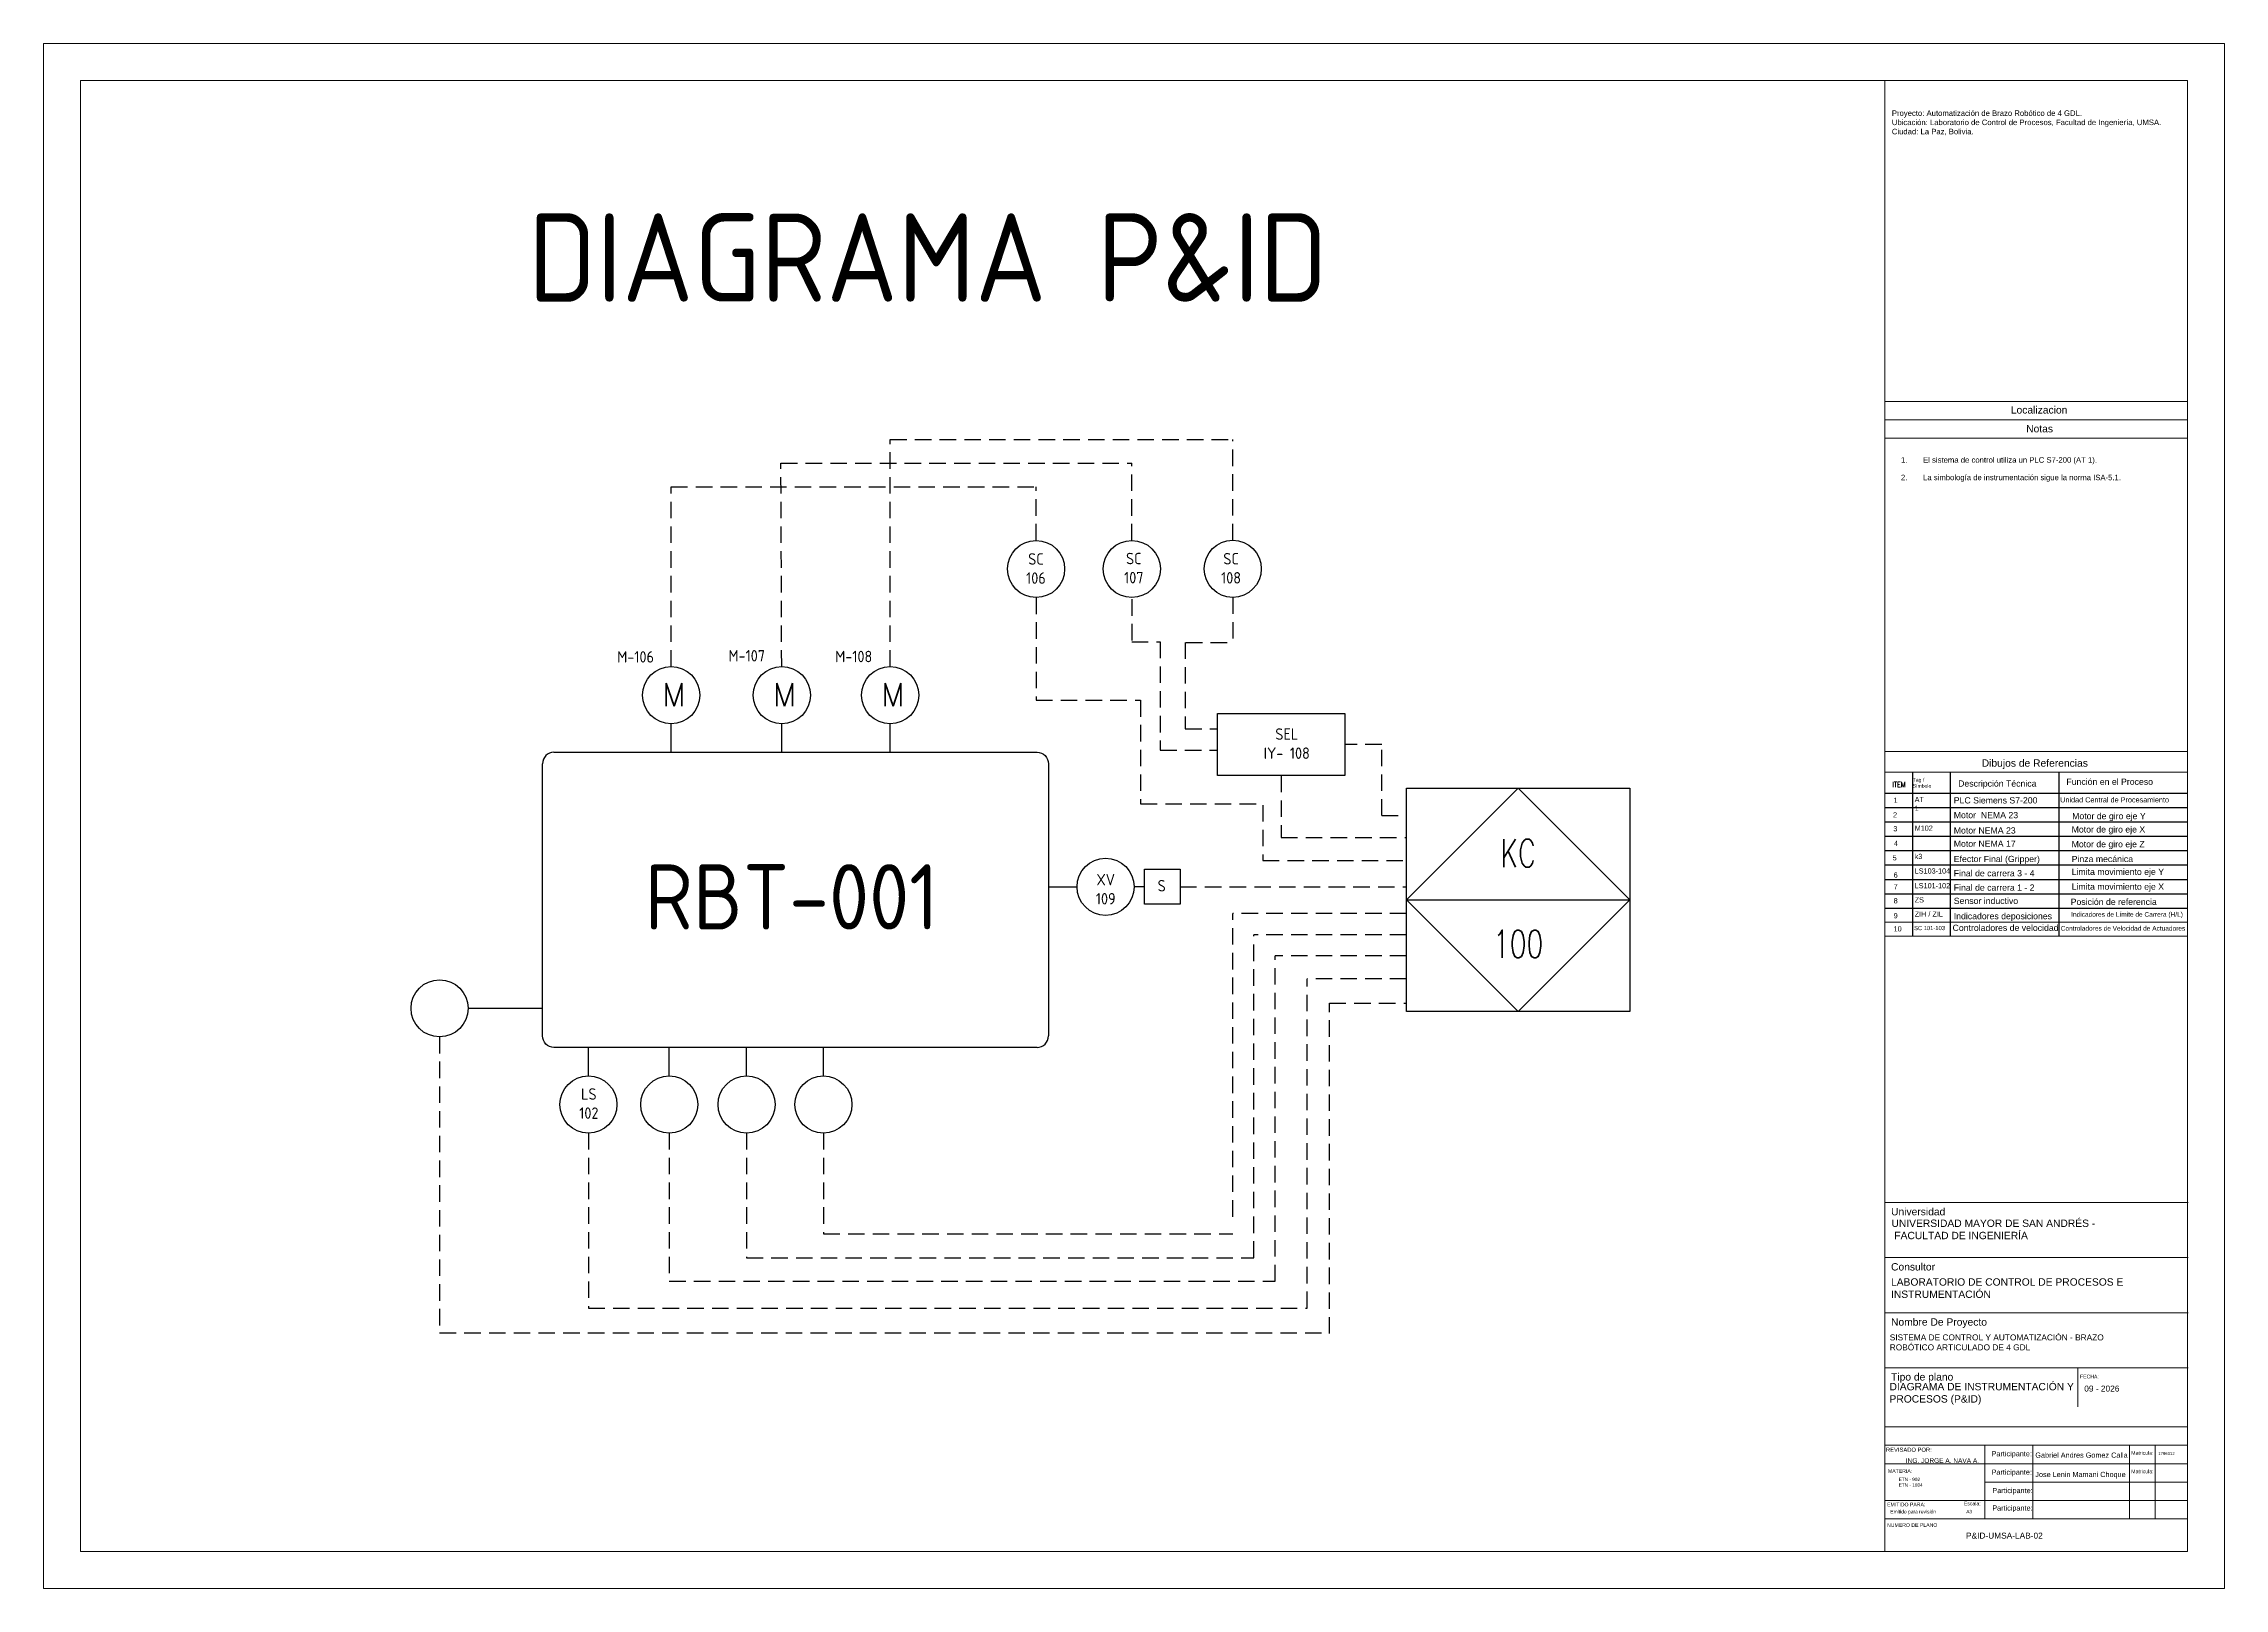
# Model space of a CAD drawing. Header units: millimetres. Extents: x 97 to 918, y 82 to 465.
# Drawn here: x 97.3 to 517.3, y 81.9 to 379.4 of the extents above; entities that cross this region are included whole.
import ezdxf
from ezdxf.enums import TextEntityAlignment as Align

# ---------------------------------------------------------------- set-up
doc = ezdxf.new("R2010")
doc.units = ezdxf.units.MM
doc.linetypes.add('HIDDEN2', pattern=[4.7625, 3.175, -1.5875])
for name, color, linetype in [('00_GENE_106_TEXT', 7, 'Continuous'), ('Letter Layer', 7, 'Continuous'), ('LINK', 9, 'HIDDEN2'), ('SYMS', 7, 'Continuous'), ('TAGS', 150, 'Continuous')]:
    doc.layers.add(name, color=color, linetype=linetype)
for name, color, linetype, lineweight in [('ALZADO_COTAS_DE_LAS_PLANTAS', 7, 'Continuous', 0), ('G-ANNO-TTLB', 7, 'Continuous', 9), ('G-ANNO-TTLB-MEDM', 7, 'Continuous', 9), ('G-ANNO-TTLB-THIN', 7, 'Continuous', 9), ('Layer Principal', 7, 'HIDDEN2', 30)]:
    doc.layers.add(name, color=color, linetype=linetype, lineweight=lineweight)
doc.layers.add('Circulo', color=7, linetype='Continuous', plot=False)
doc.styles.add('Arial', font='arial.ttf', dxfattribs={"height": 0.2})
doc.styles.add('Arial_1', font='arial.ttf', dxfattribs={"height": 150})
doc.styles.add('Arial_2', font='arial.ttf', dxfattribs={"height": 1.5})
doc.styles.add('ROMANS-SP', font='romans.shx', dxfattribs={"width": 0.75})
doc.styles.get("Standard").update_dxf_attribs({"font": 'arial.ttf'})
doc.styles.add('WD', font='romans.shx')

# ---------------------------------------------------------------- blocks, each defined once
blk = doc.blocks.new('HIN1_INFRONT_MAIN_PLC')
for p, q in [((-0.5, -0.5), (-0.5, 0.5)), ((-0.5, 0.5), (0.5, 0.5)), ((0.5, 0.5), (0.5, -0.5)), ((0.5, -0.5), (-0.5, -0.5))]:
    blk.add_line(p, q)
at = {"ltscale": 0.127}
blk.add_line((-0.5, 0), (0.5, 0), dxfattribs=at)
at = {"ltscale": 25.4, "flags": 128}
blk.add_lwpolyline([(0, 0.5), (-0.5, 0), (0, -0.5), (0.5, 0)], close=True, dxfattribs=at)
at = {"ltscale": 3.2258, "flags": 128}
blk.add_lwpolyline([(0, 0.5), (-0.5, 0), (0, -0.5), (0.5, 0)], close=True, dxfattribs=at)
blk.add_lwpolyline([(0, 0.5), (-0.5, 0), (0, -0.5), (0.5, 0)], close=True, dxfattribs=at)
at = {"style": 'WD', "width": 0.7}
for tag, p, height in [('TERM04', (0.0207, 0.5306), 0.0625), ('X2TERM04', (0, 0.5), 0.005), ('X4TERM01', (-0.5, 0), 0.005), ('X1TERM03', (0.5, 0), 0.005), ('TERM03', (0.5222, 0.0184), 0.0625), ('RATING1', (0.5485, -0.1677), 0.125), ('DESC1', (0.5485, -0.3266), 0.125), ('DESC2', (0.5485, -0.5165), 0.125), ('X8TERM02', (0, -0.5), 0.005), ('TERM02', (0.0233, -0.5809), 0.0625), ('DESC3', (0.5485, -0.6975), 0.125), ('WDTAGALT', (0.5485, -0.8716), 0.125)]:
    blk.add_attdef(tag, p, '', height=height, dxfattribs=at)
for tag, height, p in [('INST', 0.125, (-0.5816, 0.4156)), ('LOC', 0.125, (-0.5816, 0.254)), ('TERM01', 0.0625, (-0.5242, 0.0184))]:
    blk.add_attdef(tag, text='', height=height, dxfattribs=at).set_placement(p, align=Align.RIGHT)
blk.add_attdef('XREF', text='', height=0.0625, rotation=0.0625, dxfattribs=at).set_placement((0.6297, 0.3767), align=Align.TOP_CENTER)
for tag, p in [('TAG1_PART1', (0, 0.147)), ('TAG1_PART2', (0, -0.2602))]:
    blk.add_attdef(tag, text='', height=0.125, dxfattribs=at).set_placement(p, align=Align.CENTER)
at = {"style": 'WD', "width": 0.7, "flags": 1}
for tag, p in [('WDTYPE', (-0.5767, -0.1697)), ('CAT', (-0.5871, -0.2531)), ('MFG', (-0.5859, -0.2796)), ('FAMILY', (-0.5789, -0.2227)), ('ASSYCODE', (-0.5662, -0.3061))]:
    blk.add_attdef(tag, text='', height=0.01, dxfattribs=at).set_placement(p, align=Align.CENTER)
blk = doc.blocks.new('HAC1_ROTARY_MOTOR')
at = {"ltscale": 3.2258}
blk.add_line((0, 0), (0, 0.25), dxfattribs=at)
blk.add_circle((0, 0.5), 0.25, dxfattribs=at)
at = {"insert": (-0.078, 0.605), "char_height": 0.2, "width": 0.19773, "attachment_point": 1, "style": 'WD'}
blk.add_mtext('M', dxfattribs=at)
at = {"style": 'WD', "flags": 1}
for tag, p in [('INST', (-0.273, 1.266)), ('LOC', (-0.273, 1.084)), ('TAG1', (-0.273, 0.895))]:
    blk.add_attdef(tag, text='', height=0.125, dxfattribs=at).set_placement(p, align=Align.RIGHT)
at = {"style": 'WD'}
for tag, p, height in [('TERM02', (0.009, 0.78), 0.0625), ('X2TERM02', (0, 0.75), 0.005), ('TERM03', (0.259, 0.53), 0.0625), ('X4TERM01', (-0.25, 0.5), 0.005), ('X1TERM03', (0.25, 0.5), 0.005), ('DESC1', (0.29, 0.324), 0.125), ('DESC2', (0.29, 0.14), 0.125), ('DESC3', (0.29, -0.05), 0.125), ('RATING1', (0.29, -0.228), 0.125), ('WDTAGALT', (0.302, -0.408), 0.125)]:
    blk.add_attdef(tag, p, '', height=height, dxfattribs=at)
blk.add_attdef('TERM01', text='', height=0.0625, dxfattribs=at).set_placement((-0.273, 0.521), align=Align.RIGHT)
blk.add_attdef('XREF', text='', height=0.0625, rotation=0.0625, dxfattribs=at).set_placement((-0.38, 0.442), align=Align.TOP_CENTER)
at = {"style": 'WD', "flags": 1}
for tag, p in [('WDTYPE', (-0.045, 0.212)), ('FAMILY', (-0.216, 0.16)), ('CAT', (-0.216, 0.116)), ('MFG', (-0.214, 0.084)), ('ASSYCODE', (-0.186, 0.055))]:
    blk.add_attdef(tag, text='', height=0.01, dxfattribs=at).set_placement(p, align=Align.CENTER)

msp = doc.modelspace()

# ---------------------------------------------------------------- linework, layer by layer
for p, q in [((239.28, 242.89), (250.9, 242.89)), ((179.04, 193.59), (193.36, 193.59))]:
    msp.add_line(p, q)
at = {"color": 7, "true_color": 0xffffff}
for points in [[(288.6, 186.06), (195.56, 186.06, -0.414214), (193.36, 188.27), (193.36, 240.69)], [(195.56, 242.89), (288.6, 242.89, -0.414214), (290.8, 240.69), (290.8, 188.27)]]:
    msp.add_lwpolyline(points, format="xyb", dxfattribs=at)
for points in [[(457.2, 239.06), (457.2, 207.42)], [(464.44, 239.1), (464.44, 207.53)], [(485.41, 238.97), (485.41, 207.42)], [(451.94, 235), (510.25, 235)], [(451.94, 232.23), (510.25, 232.23)], [(451.94, 229.47), (510.25, 229.47)], [(451.94, 226.71), (510.25, 226.71)], [(451.94, 223.95), (510.25, 223.95)], [(451.94, 221.19), (510.25, 221.19)], [(451.94, 218.42), (510.25, 218.42)], [(451.94, 215.66), (510.25, 215.66)], [(451.94, 212.9), (510.25, 212.9)]]:
    msp.add_lwpolyline(points)
for centre, start, end in [((195.56, 240.69), 90, 180), ((288.6, 188.27), 270, 0)]:
    msp.add_arc(centre, 2.2, start, end)
at = {"layer": 'ALZADO_COTAS_DE_LAS_PLANTAS'}
msp.add_lwpolyline([(104.36, 88.97), (104.36, 372.28)], dxfattribs=at)
at = {"layer": 'Circulo'}
for centre in [(288.42, 278.19), (306.85, 278.19), (326.29, 278.23)]:
    msp.add_circle(centre, 5.5, dxfattribs=at)
at = {"layer": 'G-ANNO-TTLB'}
for p, q in [((451.89, 310.44), (510.19, 310.44)), ((451.89, 306.9), (510.19, 306.9)), ((510.19, 210.15), (451.89, 210.15)), ((510.19, 207.51), (451.89, 207.51)), ((510.29, 145.59), (451.98, 145.59)), ((510.29, 134.97), (451.98, 134.97)), ((510.29, 124.35), (451.98, 124.35)), ((489.04, 124.35), (489.04, 116.82)), ((510.19, 112.99), (451.89, 112.99)), ((510.19, 109.44), (451.89, 109.44)), ((471.13, 109.44), (471.13, 95.28)), ((480.36, 109.44), (480.36, 95.28)), ((498.99, 109.44), (498.99, 95.28)), ((503.96, 109.44), (503.96, 95.28)), ((451.89, 105.9), (510.19, 105.9)), ((471.09, 102.36), (510.19, 102.36)), ((451.89, 98.82), (510.19, 98.82)), ((451.89, 95.28), (510.19, 95.28)), ((104.36, 88.97), (510.19, 88.97))]:
    msp.add_line(p, q, dxfattribs=at)
at = {"layer": 'G-ANNO-TTLB-MEDM'}
for p, q in [((104.36, 372.28), (510.19, 372.28)), ((451.89, 372.28), (451.89, 88.97)), ((510.19, 372.28), (510.19, 88.97)), ((451.89, 303.36), (510.19, 303.36)), ((451.89, 243.02), (510.19, 243.02))]:
    msp.add_line(p, q, dxfattribs=at)
at = {"layer": 'G-ANNO-TTLB-THIN'}
for p, q in [((97.28, 379.36), (97.28, 81.89)), ((517.28, 379.36), (97.28, 379.36)), ((517.28, 81.89), (517.28, 379.36)), ((451.89, 239.06), (510.19, 239.06)), ((451.98, 156.22), (510.29, 156.22)), ((97.28, 81.89), (517.28, 81.89))]:
    msp.add_line(p, q, dxfattribs=at)
at = {"layer": 'Layer Principal'}
for p, q in [((260.32, 259.39), (260.32, 303.11)), ((260.32, 303.11), (326.29, 303.11)), ((326.29, 283.73), (326.29, 303.11)), ((239.43, 259.39), (239.28, 298.58)), ((239.28, 298.58), (306.85, 298.58)), ((306.85, 283.69), (306.85, 298.58)), ((218.14, 294), (288.42, 294)), ((288.42, 283.69), (288.42, 294)), ((288.42, 272.69), (288.42, 252.92)), ((306.85, 272.36), (306.85, 264.19)), ((326.29, 272.73), (326.29, 264.06)), ((306.85, 264.19), (312.32, 264.19)), ((312.32, 264.19), (312.32, 243.32)), ((317.14, 264.06), (317.14, 247.39)), ((317.27, 264.06), (326.29, 264.06)), ((288.42, 252.92), (308.56, 252.92)), ((308.56, 252.92), (308.56, 232.96)), ((317.14, 247.39), (323.35, 247.39)), ((355, 244.37), (347.86, 244.37)), ((355, 230.69), (355, 244.37)), ((312.32, 243.32), (323.35, 243.32)), ((335.61, 238.4), (335.6, 226.49)), ((308.56, 232.96), (332.09, 232.96)), ((332.09, 232.73), (332.09, 222.07)), ((355, 230.69), (359.75, 230.69)), ((335.6, 226.49), (359.75, 226.49)), ((332.09, 222.07), (359.75, 222.07)), ((316.17, 216.99), (359.75, 216.99))]:
    msp.add_line(p, q, dxfattribs=at)
at = {"layer": 'Layer Principal', "color": 7, "lineweight": 30, "true_color": 0xffffff}
msp.add_line((218.14, 259.39), (218.14, 294), dxfattribs=at)
at = {"layer": 'Letter Layer'}
for p, q in [((290.8, 216.99), (296.3, 216.99)), ((309.29, 216.99), (307.3, 216.99)), ((359.75, 204.99), (359.75, 204.99)), ((359.75, 204.99), (359.75, 204.99)), ((359.75, 204.99), (359.75, 204.99)), ((202.2, 180.56), (202.2, 186.06)), ((217.77, 180.56), (217.77, 186.06)), ((232.66, 180.56), (232.66, 186.06)), ((247.45, 180.56), (247.45, 186.06))]:
    msp.add_line(p, q, dxfattribs=at)
for points in [[(323.35, 250.34), (347.86, 250.34), (347.86, 238.4), (323.35, 238.4)], [(309.29, 220.36), (316.17, 220.36), (316.17, 213.62), (309.29, 213.62)]]:
    msp.add_lwpolyline(points, close=True, dxfattribs=at)
for centre in [(301.8, 216.99), (173.54, 193.59), (202.2, 175.06), (217.77, 175.06), (232.66, 175.06), (247.45, 175.06)]:
    msp.add_circle(centre, 5.5, dxfattribs=at)
at = {"layer": 'LINK'}
for p, q in [((326.34, 153.46), (326.34, 211.87)), ((359.75, 211.87), (326.34, 211.87)), ((330.33, 145.55), (330.33, 207.72)), ((359.75, 207.72), (330.33, 207.72)), ((334.47, 141.02), (334.47, 203.71)), ((359.75, 203.71), (334.47, 203.71)), ((340.63, 135.86), (340.63, 199.3)), ((359.75, 199.3), (340.63, 199.3)), ((344.93, 130.96), (344.93, 194.56)), ((344.93, 194.56), (359.75, 194.56)), ((173.54, 188.09), (173.54, 131.09)), ((202.2, 169.56), (202.2, 135.86)), ((217.77, 169.56), (217.77, 141.02)), ((232.66, 169.56), (232.66, 145.55)), ((247.45, 169.56), (247.45, 150.19)), ((247.45, 150.19), (326.34, 150.19)), ((232.66, 145.55), (330.33, 145.55)), ((217.77, 141.02), (334.47, 141.02)), ((202.2, 135.86), (340.63, 135.86)), ((173.54, 131.09), (344.93, 131.09))]:
    msp.add_line(p, q, dxfattribs=at)

# ---------------------------------------------------------------- block references
at = {"layer": 'SYMS', "xscale": 21.99999999999995, "yscale": 21.99999999999995, "zscale": 21.99999999999995}
for p in [(218.14, 242.89), (239.45, 242.89), (260.32, 242.89)]:
    msp.add_blockref('HAC1_ROTARY_MOTOR', p, dxfattribs=at)
at = {"layer": 'SYMS'}
ref = msp.add_blockref('HIN1_INFRONT_MAIN_PLC', (381.26, 214.48), dxfattribs=dict(at, xscale=43.00579642960898, yscale=43.00579642960898, zscale=43.00579642960898))
ref.add_attrib('TAG1_PART1', 'KC', dxfattribs={"layer": 'TAGS', "color": 0, "height": 5.376, "style": 'WD', "width": 0.7}).set_placement((381.26, 220.8), align=Align.CENTER)
ref.add_attrib('TAG1_PART2', '100', dxfattribs={"layer": 'TAGS', "color": 0, "height": 5.376, "style": 'WD', "width": 0.7}).set_placement((381.26, 203.29), align=Align.CENTER)

# ---------------------------------------------------------------- texts
at = {"attachment_point": 1}
for s, width, gutter_width, heights, insert, char_height in [('{\\Fisocp|c0;RBT-001}', 37.2626, 46.44, [8.53], (213.03, 221.34), 12.5618), ('{\\H0.55565x;UNIVERSIDAD MAYOR DE SAN ANDRÉS -\\P FACULTAD DE INGENIERÍA}', 87.0495, 19.58, [8.74], (453.16, 152.91), 2.5492), ('{\\H0.55565x;LABORATORIO DE CONTROL DE PROCESOS E \\PINSTRUMENTACIÓN}', 79.4975, 19.58, [8.13], (453.07, 141.6), 2.5492), ('SISTEMA DE CONTROL Y AUTOMATIZACIÓN - BRAZO ROBÓTICO ARTICULADO DE 4 GDL', 49.5119, 8.81, [5.96], (452.83, 130.79), 1.147), ('{\\H1.23497x;DIAGRAMA DE INSTRUMENTACIÓN Y PROCESOS (P&ID)}', 40.2424, 8.81, [5.17], (452.78, 121.45), 1.147), ('09 - 2026', 13.3465, 0.708, [2.13], (490.29, 120.94), 1.147), ('ING. JORGE A. NAVA A.', 19.7195, 0.708, [3.15], (455.92, 106.95), 0.9), ('Gabriel Andres Gomez Calla', 19.7195, 0.708, [3.15], (480.87, 108.05), 1), ('ETN - 902\\PETN - 1034', 13.3465, 0.708, [2.13], (454.55, 103.19), 0.645), ('Jose Lenin Mamani Choque', 19.7195, 0.708, [3.15], (480.87, 104.33), 1), ('Emitido para revisión ', 19.7195, 0.708, [3.15], (452.93, 96.99), 0.6759), ('A3', 13.3465, 0.708, [2.13], (467.57, 97.01), 0.645), ('^IP&ID-UMSA-LAB-02', 13.3465, 0.708, [2.13], (467.52, 92.62), 1.147)]:
    msp.add_mtext_dynamic_manual_height_columns(s, width=width, gutter_width=gutter_width, heights=heights, dxfattribs=dict(at, insert=insert, char_height=char_height))
at = {"insert": (421.38, 192.51), "char_height": 0.005, "width": 0.0791, "attachment_point": 1}
msp.add_mtext('OTROS DISPOSITIVOS', dxfattribs=at)
at = {"insert": (504.53, 108.15), "char_height": 0.583, "attachment_point": 1}
msp.add_mtext_dynamic_manual_height_columns('1796312', width=19.7195, gutter_width=0.708, heights=[3.15], dxfattribs=at).dxf.set("width", 19.6552)
at = {"layer": '00_GENE_106_TEXT', "style": 'ROMANS-SP', "width": 0.75}
msp.add_text('ITEM', height=1.014, rotation=359.9973, dxfattribs=at).set_placement((453.33, 236.19))
at = {"layer": 'G-ANNO-TTLB', "attachment_point": 1}
for s, insert, char_height, width, style in [('Proyecto: Automatización de Brazo Robótico de 4 GDL.\\PUbicación: Laboratorio de Control de Procesos, Facultad de Ingeniería, UMSA.\\PCiudad: La Paz, Bolivia.', (453.23, 366.5), 1.0624, 53.9983, 'Arial_2'), ('Localizacion', (476.15, 309.54), 1.4165, 13.5706, 'Arial'), ('Notas', (479.1, 305.92), 1.417, 6.4162, 'Arial'), ('1.', (454.99, 299.72), 1.062, 5.1677, 'Arial_2'), ('El sistema de control utiliza un PLC S7-200 (AT 1).', (459.25, 299.72), 1.0624, 53.9983, 'Arial_2'), ('2.', (454.99, 296.35), 1.062, 5.1677, 'Arial_2'), ('La simbología de instrumentación sigue la norma ISA-5.1. ', (459.25, 296.35), 1.0624, 56.667, 'Arial_2'), ('Dibujos de Referencias', (470.54, 241.53), 1.4165, 25.4945, 'Arial'), ('Universidad', (453.08, 155.15), 1.4165, 7.6654, 'Arial'), ('Consultor', (453.08, 144.52), 1.417, 10.5044, 'Arial'), ('Nombre De Proyecto', (453.08, 133.9), 1.4165, 22.8258, 'Arial'), ('Tipo de plano', (453.08, 123.33), 1.4165, 22.8258, 'Arial'), ('FECHA:', (489.47, 123.03), 0.708, 4.2585, 'Arial_1'), ('REVISADO POR:', (452.1, 108.99), 0.8, 9.823, 'Arial_1'), ('Participante:', (472.44, 108.32), 1, 3.634, 'Arial_1'), ('Matricula:', (499.35, 108.32), 0.708, 5.167, 'Arial_1'), ('MATERIA:', (452.48, 104.84), 0.708, 4.2585, 'Arial_1'), ('Participante:', (472.44, 104.77), 1, 4.0882, 'Arial_1'), ('Participante:', (472.59, 101.23), 1, 3.7475, 'Arial_1'), ('Matricula:', (499.35, 104.77), 0.708, 5.167, 'Arial_1'), ('EMITIDO PARA:', (452.32, 98.39), 0.7083, 8.6874, 'Arial_1'), ('Escala:', (467.11, 98.58), 0.708, 3.9746, 'Arial_1'), ('Participante:', (472.57, 97.87), 1, 3.7475, 'Arial_1'), ('NUMERO DE PLANO', (452.32, 94.44), 0.7083, 11.3561, 'Arial_1')]:
    msp.add_mtext(s, dxfattribs=dict(at, insert=insert, char_height=char_height, width=width, style=style))
at = {"layer": 'Layer Principal', "attachment_point": 1}
for s, width, heights, insert, char_height in [('Tag / \\PSímbolo', 3.68, [2.8], (457.25, 237.94), 0.7), ('Función en el Proceso', 17.9855, [0.374], (486.85, 237.82), 1.2), ('2', 0.3062, [-1], (453.46, 231.34), 1), ('1', 3.2717, [-1], (453.58, 234.17), 1), ('AT 1', 2.7134, [1.24], (457.63, 234.3), 1), ('AT 1', 2.7134, [1.24], (457.63, 234.3), 1), ('{\\H0.48x;PLC Siemens S7-200}', 19.1857, [-1.24], (465.16, 234.24), 2.5), ('{\\H0.48x;Motor  NEMA 23}', 19.1857, [-1.23], (465.16, 231.4), 2.5), ('Unidad Central de Procesamiento', 25.4921, [1.42], (485.65, 234.24), 1), ('{\\H0.48x;Motor de giro eje Y}', 19.1857, [-1.55], (487.96, 231.21), 2.5), ('3', 1.5428, [-1.02], (453.52, 228.68), 1), ('M102', 2.7134, [1.24], (457.63, 228.78), 1), ('{\\H0.48x;Motor NEMA 23}', 19.1857, [1.23], (465.16, 228.45), 2.5), ('{\\H0.48x;Motor de giro eje X}', 19.1857, [-1.55], (487.86, 228.64), 2.5), ('5', 1.6689, [-1.02], (453.39, 223.08), 1), ('k3', 2.7134, [1.24], (457.63, 223.34), 1), ('{\\H0.48x;Motor NEMA 17}', 19.1857, [-1.22], (465.16, 225.89), 2.5), ('{\\H0.48x;Efector Final (Gripper)}', 19.1857, [-1.57], (465.16, 222.95), 2.5), ('{\\H0.48x;Motor de giro eje Z}', 19.1857, [-1.55], (487.86, 225.8), 2.5), ('{\\H0.48x;Pinza mecánica }', 19.1857, [-1.23], (487.86, 222.95), 2.5), ('6', 1.7229, [-1.02], (453.58, 219.75), 1), ('LS103-104', 5.1207, [1.58], (457.63, 220.54), 1), ('{\\H0.48x;Final de carrera 3 - 4}', 19.1857, [-1.23], (465.16, 220.2), 2.5), ('{\\H0.48x;Limita movimiento eje Y}', 19.1857, [-1.55], (487.86, 220.48), 2.5), ('8', 3.2717, [-1.02], (453.58, 214.81), 1), ('7', 3.2717, [-1], (453.58, 217.49), 1), ('ZS', 3.716, [1.24], (457.63, 214.98), 1), ('LS101-102', 4.9766, [1.21], (457.63, 217.7), 1), ('{\\H0.48x;Sensor inductivo}', 19.1857, [-1.24], (465.16, 214.88), 2.5), ('{\\H0.48x;Final de carrera 1 - 2}', 19.1857, [-1.22], (465.16, 217.44), 2.5), ('{\\H0.48x;Posición de referencia }', 19.1857, [-1.24], (487.67, 214.69), 2.5), ('{\\H0.48x;Limita movimiento eje X}', 19.1857, [-1.55], (487.86, 217.63), 2.5), ('9', 3.2717, [-1.02], (453.58, 211.93), 1), ('ZIH / ZIL', 5.3836, [1.45], (457.63, 212.23), 1), ('{\\H0.48x;Indicadores deposiciones }', 19.1857, [-1.53], (465.16, 211.94), 2.5), ('Indicadores de Límite de Carrera (H/L)', 26.1606, [1.24], (487.77, 212.13), 0.9), ('10', 3.2717, [-1.02], (453.58, 209.4), 1), ('SC 101-103', 7.3531, [1.76], (457.51, 209.44), 0.8), ('{\\H0.48x;Controladores de velocidad }', 20.8523, [3.04], (464.93, 209.69), 2.5), ('^IControladores de Velocidad de Actuadores', 28.9209, [1.66], (482.17, 209.44), 0.9)]:
    msp.add_mtext_dynamic_manual_height_columns(s, width=width, gutter_width=12.5, heights=heights, dxfattribs=dict(at, insert=insert, char_height=char_height))
for s, insert, char_height in [('Descripción Técnica', (466, 237.48), 1.2), ('4', (453.64, 225.85), 1)]:
    msp.add_mtext(s, dxfattribs=dict(at, insert=insert, char_height=char_height))
at = {"layer": 'Letter Layer', "attachment_point": 1}
for s, width, gutter_width, heights, insert, char_height in [('{\\Fisocp|c0;DIAGRAMA P&ID}', 199.519, 18.91, [-19.37], (190.6, 346.68), 17.0085), ('\\pxqc;{\\Fisocp|c0;SC\\P106}', 10.9202, 11.03, [5.92], (282.93, 281.22), 2.2055), ('\\pxqc;{\\Fisocp|c0;SC\\P107}', 10.9202, 11.03, [5.92], (301.78, 281.31), 2.2055), ('\\pxqc;{\\Fisocp|c0;SC\\P108}', 10.9202, 11.03, [5.92], (320.51, 281.27), 2.2055), ('{\\Fisocp|c0;M-106}', 16.7598, 11.03, [-2.21], (207.76, 262.37), 2.2055), ('{\\Fisocp|c0;M-107}', 16.7598, 11.03, [-2.21], (229.19, 262.58), 2.2055), ('{\\Fisocp|c0;M-108}', 16.7598, 11.03, [-2.21], (249.74, 262.44), 2.2055), ('\\pxqc;{\\Fisocp|c0;SEL\\PIY- 108}', 16.7598, 11.03, [-5.88], (328.32, 247.5), 2.2055), ('\\pxqc;{\\Fisocp|c0;XV\\P109}', 10.9202, 11.03, [5.92], (296.37, 219.47), 2.2055), ('\\pxqc;{\\Fisocp|c0;S}', 10.9202, 11.03, [5.92], (307.15, 218.3), 2.2055), ('\\pxqc;{\\Fisocp|c0;LS\\P102}', 10.9202, 11.03, [5.92], (196.82, 178.19), 2.2055)]:
    msp.add_mtext_dynamic_manual_height_columns(s, width=width, gutter_width=gutter_width, heights=heights, dxfattribs=dict(at, insert=insert, char_height=char_height))

doc.saveas('drawing.dxf')
